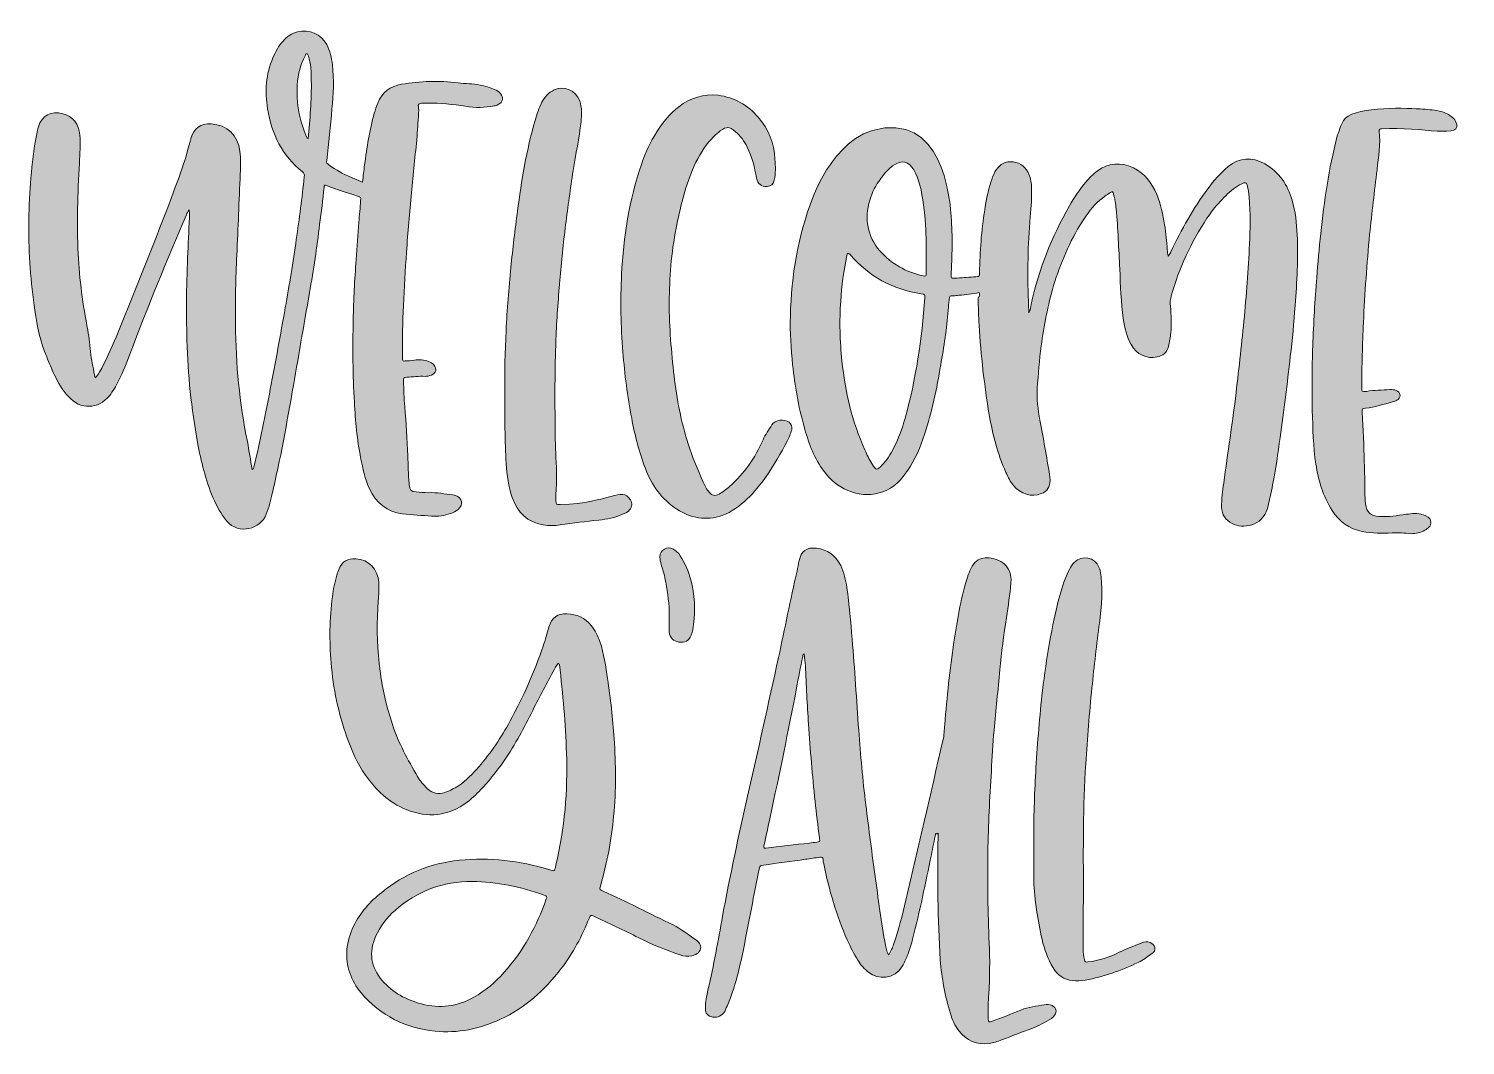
# Model space of a CAD drawing. Header units: inches. Extents: x 54 to 380, y 101 to 332.
import ezdxf

# ---------------------------------------------------------------- set-up
doc = ezdxf.new("R2010")
doc.units = ezdxf.units.IN
doc.header["$MEASUREMENT"] = 0
doc.layers.add('Calque 1', color=7, linetype='Continuous')

# ---------------------------------------------------------------- blocks, each defined once
blk = doc.blocks.new('block 3')
at = {"layer": 'Calque 1', "true_color": 0x4f4a41}
h = blk.add_hatch(color=59, dxfattribs=at)
h.dxf.hatch_style = 2
edge = h.paths.add_edge_path()
edge.add_spline(control_points=[(90.4, 290.5), (90, 290.1), (89.9, 289.7), (89.8, 289.4), (85.3, 279), (81, 268.5), (77, 257.9), (76.2, 255.8), (75.4, 253.7), (74.4, 251.7), (73.8, 250.5), (73.1, 249.3), (72.3, 248.3), (69.8, 245.2), (65.7, 245.1), (63, 248.1), (61.6, 249.6), (60.7, 251.3), (59.8, 253.1), (59.2, 254.4), (58.6, 255.7), (58.1, 257.1), (56.6, 260.5), (55.9, 264), (55.4, 267.7), (54.4, 274.1), (54, 280.5), (54, 286.9), (54.1, 293.4), (54.5, 299.8), (55.5, 306.2), (55.7, 307.2), (55.9, 308.3), (56.2, 309.3), (57, 311.9), (59, 313.1), (61.7, 312.3), (64, 311.7), (65.4, 310), (65.6, 307.5), (65.8, 305.4), (65.6, 303.2), (65.5, 301.1), (65.1, 294.2), (64.9, 287.4), (65.2, 280.5), (65.5, 274.7), (66.3, 268.9), (67.4, 263.2), (67.7, 261.4), (67.9, 259.5), (68.1, 257.6), (68.3, 255.9), (68.7, 254.2), (69.1, 252.4), (69.6, 252.7), (69.7, 253.2), (70, 253.6), (71.5, 256.2), (72.7, 258.9), (73.8, 261.6), (78.7, 273.6), (83.6, 285.7), (88.1, 297.9), (89.1, 300.6), (89.9, 303.3), (90.6, 306), (90.7, 306.2), (90.7, 306.4), (90.8, 306.7), (91.4, 309), (93, 310.1), (95.4, 310), (99, 309.8), (101.5, 307.4), (101.9, 303.8), (102.1, 302.1), (102.1, 300.4), (102, 298.7), (101.7, 292.5), (101.5, 286.4), (101.2, 280.2), (101, 275), (100.8, 269.8), (100.9, 264.5), (101, 255.5), (101.8, 246.7), (103.6, 237.9), (104, 235.8), (104.3, 233.7), (104.7, 231.6), (105.1, 231.7), (105, 232), (105.1, 232.2), (106.5, 238), (107.7, 243.9), (108.8, 249.8), (110, 256), (111.1, 262.1), (112.2, 268.3), (113.1, 273.4), (114, 278.6), (114.7, 283.8), (115.4, 288.5), (116, 293.2), (116.5, 298), (116.6, 298.5), (116.5, 298.8), (116.1, 299.1), (111.5, 302.8), (109.1, 307.7), (108.2, 313.4), (107.5, 317.4), (107.8, 321.3), (109.4, 325), (110, 326.4), (110.7, 327.7), (111.7, 328.8), (112.6, 329.8), (113.7, 330.6), (115, 330.9), (117.6, 331.6), (120.3, 330.4), (121.6, 328), (122.4, 326.6), (122.7, 325), (122.9, 323.4), (123.3, 320.1), (123.1, 316.7), (122.8, 313.4), (122.5, 309.5), (122, 305.6), (121.6, 301.7), (121.5, 301.2), (121.7, 301), (122.1, 300.7), (123.7, 299.5), (125.4, 298.6), (127.2, 297.8), (128, 297.5), (128.8, 297.2), (129.7, 296.8), (129.9, 298.2), (130, 299.4), (130.2, 300.7), (130.7, 304.6), (131.3, 308.6), (132.4, 312.4), (132.6, 313.2), (132.9, 314), (133.2, 314.7), (134.1, 317.2), (136.1, 318.6), (138.6, 319), (142.8, 319.7), (147.1, 319.9), (151.4, 319.3), (153.1, 319.1), (154.7, 319.2), (156.4, 318.8), (157.5, 318.6), (158.6, 318.2), (159.7, 317.8), (160.2, 317.6), (160.6, 317.3), (161, 316.9), (161.8, 316), (161.6, 314.9), (160.5, 314.4), (160.2, 314.2), (159.9, 314.1), (159.6, 314.1), (157.5, 313.7), (155.3, 313.6), (153.1, 314), (150.2, 314.4), (147.4, 314.8), (144.5, 314.7), (144.3, 314.7), (144.2, 314.7), (144, 314.7), (143.5, 314.6), (142.8, 314.8), (142.5, 314.5), (142.2, 314.2), (142.5, 313.6), (142.5, 313.1), (142.4, 311.1), (142.2, 309.2), (142.1, 307.2), (141.7, 302.9), (141.2, 298.6), (140.8, 294.4), (140.4, 289.9), (140, 285.4), (139.7, 280.9), (139.4, 276.9), (139.2, 272.8), (139, 268.8), (138.8, 265), (138.8, 261.1), (138.8, 257.3), (138.8, 257.1), (138.8, 256.8), (138.8, 256.6), (138.8, 256.3), (139, 256.1), (139.3, 256.2), (140, 256.2), (140.7, 256.3), (141.5, 256.4), (142.6, 256.5), (143.7, 256.5), (144.7, 256.1), (145.2, 255.9), (145.6, 255.7), (145.9, 255.3), (146.7, 254.4), (146.4, 253.4), (145.4, 253), (144.9, 252.8), (144.4, 252.7), (143.9, 252.7), (142.5, 252.8), (141.1, 252.6), (139.8, 252.5), (139, 252.4), (139, 252.4), (139, 251.7), (139.1, 249.7), (139.1, 247.8), (139.3, 245.8), (139.6, 242.1), (139.9, 238.4), (140, 234.7), (140.1, 232.6), (140.1, 230.5), (140.3, 228.4), (140.3, 228.3), (140.3, 228.2), (140.3, 228.1), (140.5, 226.8), (140.6, 226.6), (141.9, 226.5), (142.8, 226.4), (143.7, 226.3), (144.7, 226.3), (146.6, 226.4), (148.4, 226), (150.2, 225.8), (150.4, 225.8), (150.6, 225.7), (150.8, 225.7), (152.4, 225.1), (152.7, 223.6), (151.4, 222.5), (150.9, 222.1), (150.3, 221.8), (149.7, 221.6), (148.3, 221.1), (146.9, 220.9), (145.4, 221), (143.2, 221.2), (141, 221.2), (138.8, 221.5), (135.3, 222), (132.8, 223.9), (131.3, 227.2), (130.3, 229.4), (129.8, 231.8), (129.3, 234.2), (128.5, 238.4), (128.1, 242.6), (127.9, 246.8), (127.5, 253), (127.5, 259.3), (127.6, 265.5), (127.7, 270.1), (127.9, 274.6), (128.3, 279.2), (128.5, 282), (128.7, 284.9), (128.9, 287.7), (129, 289.3), (129.2, 291), (129.3, 292.6), (129.4, 293.4), (129.3, 293.4), (128.6, 293.6), (126.3, 294.4), (123.9, 295), (121.6, 296), (121.2, 296.2), (121, 296.1), (121, 295.6), (120.7, 292.8), (120.4, 290), (120, 287.2), (119.4, 282), (118.6, 276.9), (117.7, 271.7), (116.4, 264.2), (115.1, 256.7), (113.8, 249.2), (112.3, 240.7), (110.8, 232.3), (108.7, 223.9), (108.5, 223), (108.2, 222.2), (107.9, 221.4), (106.6, 218.1), (101.7, 216.6), (98.9, 219.9), (97.6, 221.5), (96.6, 223.3), (95.8, 225.2), (94.1, 229.2), (93.1, 233.4), (92.3, 237.7), (90.9, 245.4), (90.1, 253.1), (89.9, 260.9), (89.7, 267.5), (89.8, 274.2), (90.1, 280.8), (90.2, 283.8), (90.4, 286.8), (90.5, 289.9), (90.5, 289.8), (90.4, 290), (90.4, 290.5)], knot_values=[0, 0, 0, 0, 1, 1, 1, 2, 2, 2, 3, 3, 3, 4, 4, 4, 5, 5, 5, 6, 6, 6, 7, 7, 7, 8, 8, 8, 9, 9, 9, 10, 10, 10, 11, 11, 11, 12, 12, 12, 13, 13, 13, 14, 14, 14, 15, 15, 15, 16, 16, 16, 17, 17, 17, 18, 18, 18, 19, 19, 19, 20, 20, 20, 21, 21, 21, 22, 22, 22, 23, 23, 23, 24, 24, 24, 25, 25, 25, 26, 26, 26, 27, 27, 27, 28, 28, 28, 29, 29, 29, 30, 30, 30, 31, 31, 31, 32, 32, 32, 33, 33, 33, 34, 34, 34, 35, 35, 35, 36, 36, 36, 37, 37, 37, 38, 38, 38, 39, 39, 39, 40, 40, 40, 41, 41, 41, 42, 42, 42, 43, 43, 43, 44, 44, 44, 45, 45, 45, 46, 46, 46, 47, 47, 47, 48, 48, 48, 49, 49, 49, 50, 50, 50, 51, 51, 51, 52, 52, 52, 53, 53, 53, 54, 54, 54, 55, 55, 55, 56, 56, 56, 57, 57, 57, 58, 58, 58, 59, 59, 59, 60, 60, 60, 61, 61, 61, 62, 62, 62, 63, 63, 63, 64, 64, 64, 65, 65, 65, 66, 66, 66, 67, 67, 67, 68, 68, 68, 69, 69, 69, 70, 70, 70, 71, 71, 71, 72, 72, 72, 73, 73, 73, 74, 74, 74, 75, 75, 75, 76, 76, 76, 77, 77, 77, 78, 78, 78, 79, 79, 79, 80, 80, 80, 81, 81, 81, 82, 82, 82, 83, 83, 83, 84, 84, 84, 85, 85, 85, 86, 86, 86, 87, 87, 87, 88, 88, 88, 89, 89, 89, 90, 90, 90, 91, 91, 91, 92, 92, 92, 93, 93, 93, 94, 94, 94, 95, 95, 95, 96, 96, 96, 97, 97, 97, 98, 98, 98, 99, 99, 99, 100, 100, 100, 101, 101, 101, 102, 102, 102, 103, 103, 103, 104, 104, 104, 105, 105, 105, 106, 106, 106, 107, 107, 107, 108, 108, 108, 109, 109, 109, 110, 110, 110, 110], degree=3, periodic=1)
edge = h.paths.add_edge_path()
edge.add_spline(control_points=[(117.2, 326), (116.9, 326), (116.8, 325.7), (116.8, 325.6), (116.1, 324.4), (115.6, 323), (115.3, 321.6), (114.3, 316.5), (115.1, 311.6), (117.1, 306.9), (117.1, 306.8), (117.2, 306.7), (117.4, 306.7), (117.8, 311.1), (118.2, 315.4), (118.1, 319.8), (118.1, 321), (118.1, 322.2), (117.9, 323.4), (117.7, 324.4), (117.6, 325.2), (117.2, 326)], knot_values=[0, 0, 0, 0, 1, 1, 1, 2, 2, 2, 3, 3, 3, 4, 4, 4, 5, 5, 5, 6, 6, 6, 7, 7, 7, 7], degree=3, periodic=1)
h = blk.add_hatch(color=59, dxfattribs=at)
h.dxf.hatch_style = 2
edge = h.paths.add_edge_path()
edge.add_spline(control_points=[(162, 250.5), (162, 253.2), (162, 258.2), (162.3, 263.1), (162.5, 267.9), (162.9, 272.7), (163.4, 277.4), (163.8, 281.7), (164.3, 286), (164.9, 290.2), (165.8, 297.1), (166.9, 304), (168.9, 310.8), (169.3, 312.2), (169.7, 313.6), (170.4, 314.9), (171, 316.1), (171.9, 317.1), (173.2, 317.7), (175.5, 318.8), (178.1, 317.6), (179, 315.2), (179.5, 313.7), (179.5, 312.1), (179.3, 310.5), (178.9, 306.8), (178.1, 303.1), (177.5, 299.4), (176.9, 295.3), (176.3, 291.2), (175.8, 287.1), (175.3, 282.9), (174.8, 278.7), (174.5, 274.5), (174.1, 270), (173.8, 265.6), (173.6, 261.1), (173.3, 254.2), (173.4, 247.4), (173.4, 240.5), (173.4, 237.7), (173.6, 234.9), (173.7, 232.1), (173.8, 230.7), (173.7, 229.3), (173.7, 227.9), (173.6, 226.8), (173.6, 225.7), (173.6, 224.6), (173.6, 223.6), (173.7, 223.6), (174.6, 223.6), (186.1, 224), (188.4, 227.8), (190.5, 224.7), (191, 223.9), (190.9, 223.1), (190.3, 222.4), (189.9, 221.9), (189.3, 221.6), (188.7, 221.4), (187, 220.6), (185.2, 220.3), (183.3, 220.1), (180.4, 219.8), (177.5, 219.4), (174.6, 219), (173.3, 218.8), (172, 218.8), (170.7, 219), (167.1, 219.6), (164.9, 221.8), (163.7, 225.2), (162.8, 227.7), (162.5, 230.3), (162.3, 232.9), (162, 238), (162, 243.1), (162, 250.5)], knot_values=[0, 0, 0, 0, 1, 1, 1, 2, 2, 2, 3, 3, 3, 4, 4, 4, 5, 5, 5, 6, 6, 6, 7, 7, 7, 8, 8, 8, 9, 9, 9, 10, 10, 10, 11, 11, 11, 12, 12, 12, 13, 13, 13, 14, 14, 14, 15, 15, 15, 16, 16, 16, 17, 17, 17, 18, 18, 18, 19, 19, 19, 20, 20, 20, 21, 21, 21, 22, 22, 22, 23, 23, 23, 24, 24, 24, 25, 25, 25, 26, 26, 26, 26], degree=3, periodic=1)
h = blk.add_hatch(color=59, dxfattribs=at)
h.dxf.hatch_style = 2
edge = h.paths.add_edge_path()
edge.add_spline(control_points=[(199.3, 269.5), (199.3, 263.8), (199.8, 258.3), (200.4, 252.8), (201, 247.6), (202, 242.4), (203.6, 237.4), (204.5, 234.4), (205.8, 231.6), (207, 228.7), (207.4, 227.9), (207.8, 227), (208.4, 226.4), (209.1, 225.6), (209.6, 225.5), (210.6, 226), (211.5, 226.4), (212.3, 227.1), (213, 227.7), (216.3, 230.7), (218.8, 234.2), (220.6, 238.3), (221.1, 239.5), (221.9, 240.6), (222.6, 241.7), (223.3, 242.9), (225.4, 243.1), (226.5, 242.3), (227, 241.9), (227.2, 241.3), (227.1, 240.6), (226.8, 239.7), (226.5, 238.8), (226.1, 238), (224.6, 235.3), (223.1, 232.5), (221.3, 230), (220, 228.2), (218.6, 226.4), (217, 224.9), (215.3, 223.3), (213.5, 221.9), (211.3, 221.1), (207.6, 219.9), (204.2, 220.5), (201, 222.6), (197.6, 224.8), (195.3, 228), (193.9, 231.8), (192.5, 235.5), (191.5, 239.3), (190.8, 243.2), (189.8, 248.2), (189.2, 253.2), (188.8, 258.2), (188.3, 264.1), (188.2, 269.9), (188.5, 275.8), (188.9, 284.3), (190.2, 292.7), (193, 300.8), (193.9, 303.4), (195, 305.9), (196.5, 308.2), (197.9, 310.4), (199.4, 312.3), (201.5, 313.9), (204.1, 315.9), (207.1, 316.9), (210.4, 316.5), (214.1, 316), (217.1, 314.3), (219.5, 311.5), (221.9, 308.8), (223.1, 305.6), (223.3, 302), (223.4, 300.4), (223.5, 298.8), (223.1, 297.2), (222.9, 296.2), (222.4, 295.9), (221.5, 295.8), (220.2, 295.7), (219.4, 296.4), (219.1, 297.7), (218.7, 300.1), (218.1, 302.5), (217, 304.7), (216.3, 306.1), (215.5, 307.3), (214.3, 308.3), (212.9, 309.4), (212.4, 309.5), (210.9, 308.4), (209.9, 307.7), (209, 306.8), (208.3, 305.9), (206.7, 304), (205.6, 301.9), (204.6, 299.6), (202.8, 295.3), (201.7, 290.8), (200.9, 286.3), (199.7, 280.7), (199.4, 275), (199.3, 269.5)], knot_values=[0, 0, 0, 0, 1, 1, 1, 2, 2, 2, 3, 3, 3, 4, 4, 4, 5, 5, 5, 6, 6, 6, 7, 7, 7, 8, 8, 8, 9, 9, 9, 10, 10, 10, 11, 11, 11, 12, 12, 12, 13, 13, 13, 14, 14, 14, 15, 15, 15, 16, 16, 16, 17, 17, 17, 18, 18, 18, 19, 19, 19, 20, 20, 20, 21, 21, 21, 22, 22, 22, 23, 23, 23, 24, 24, 24, 25, 25, 25, 26, 26, 26, 27, 27, 27, 28, 28, 28, 29, 29, 29, 30, 30, 30, 31, 31, 31, 32, 32, 32, 33, 33, 33, 34, 34, 34, 35, 35, 35, 35], degree=3, periodic=1)
h = blk.add_hatch(color=59, dxfattribs=at)
h.dxf.hatch_style = 2
edge = h.paths.add_edge_path()
edge.add_spline(control_points=[(269.6, 271.7), (268.1, 271.4), (266.6, 271.2), (265, 271.1), (264.6, 271.1), (264.2, 271), (263.8, 271), (262.9, 271), (262.9, 271), (262.8, 270.1), (262.7, 269.3), (262.7, 268.5), (262.6, 267.7), (262.3, 263.5), (261.6, 259.4), (260.9, 255.3), (260, 249.9), (258.9, 244.7), (257.2, 239.5), (256.3, 236.6), (255.1, 233.9), (253.4, 231.4), (253.1, 230.9), (252.7, 230.4), (252.4, 230), (249, 225.5), (243.3, 224.9), (239, 227.2), (236.9, 228.3), (235.3, 229.8), (234, 231.7), (232, 234.6), (230.8, 238), (229.9, 241.3), (228.6, 245.9), (227.8, 250.6), (227.3, 255.3), (226.9, 259), (226.7, 262.7), (226.8, 266.4), (227, 275.6), (228.5, 284.6), (231.9, 293.3), (233.4, 297.2), (235.5, 300.8), (238.3, 303.8), (240.3, 306), (242.6, 307.7), (245.4, 308.5), (261.4, 313.1), (262.9, 292.9), (263.2, 289.8), (263.6, 285.3), (263.5, 280.8), (263.3, 276.3), (263.2, 274.9), (263, 274.9), (264.6, 275), (266, 275.1), (267.5, 275.2), (268.9, 275.3), (269.7, 275.4), (269.7, 275.4), (269.7, 276.2), (269.8, 281), (270.1, 285.8), (270.9, 290.5), (271.2, 292.6), (271.6, 294.8), (272.3, 296.8), (272.5, 297.6), (272.8, 298.3), (273.2, 299.1), (274, 300.5), (275, 301.4), (276.7, 301.4), (278.5, 301.4), (279.9, 300.6), (280.7, 299), (281.3, 298), (281.4, 296.9), (281.5, 295.8), (281.6, 293.5), (281.4, 291.2), (281.2, 288.9), (280.7, 282.5), (280.5, 276.2), (280.8, 269.8), (280.8, 269), (280.9, 268.1), (280.9, 267.1), (281.3, 267.8), (281.3, 268.4), (281.4, 269), (283.1, 276.9), (286.1, 284.4), (290.1, 291.4), (291.2, 293.3), (292.4, 295.1), (293.8, 296.8), (294.6, 297.7), (295.5, 298.6), (296.4, 299.3), (299, 301.2), (301.7, 301.4), (304.6, 300), (307.2, 298.8), (308.8, 296.6), (309.9, 294), (310.8, 291.8), (311.3, 289.4), (311.7, 287.1), (312, 285.2), (312.2, 283.3), (312.3, 281.4), (312.3, 281), (312.4, 280.6), (312.5, 280), (312.9, 280.4), (313, 280.7), (313.1, 281), (315.5, 286), (318.2, 290.8), (321.5, 295.3), (322.8, 297.1), (324.3, 298.8), (326.1, 300.3), (328.7, 302.4), (331.5, 302.6), (334.4, 300.9), (337.7, 299.1), (339.6, 296.2), (340.6, 292.7), (341.4, 290.1), (341.6, 287.5), (341.8, 284.8), (342, 279.5), (341.7, 274.2), (341.3, 268.8), (341, 264.9), (340.7, 261.1), (340.2, 257.2), (339.5, 251.1), (338.8, 244.9), (337.9, 238.8), (337.4, 235.2), (336.9, 231.6), (336.2, 228.1), (335.9, 226.3), (335.5, 224.5), (335, 222.7), (333.9, 218.7), (329.4, 218), (327, 219.3), (325.5, 220.1), (324.7, 221.3), (324.6, 223), (324.6, 224.8), (324.8, 226.7), (325.1, 228.5), (326, 235.3), (327.1, 242.1), (327.9, 249), (328.6, 254.8), (329.2, 260.5), (329.8, 266.3), (330.3, 272.2), (330.8, 278), (331, 283.9), (331.1, 287.5), (331.2, 291.1), (330.7, 294.7), (330.6, 295.2), (330.5, 295.7), (330.4, 296.2), (330.3, 296.6), (330.1, 296.7), (329.7, 296.6), (329, 296.3), (328.4, 296), (327.8, 295.6), (326.5, 294.7), (325.4, 293.6), (324.3, 292.4), (323.2, 291.2), (322.2, 289.9), (321.3, 288.6), (317.7, 283.1), (315, 277.3), (313.2, 271), (313, 270.2), (312.9, 269.4), (313, 268.6), (313.2, 266.6), (313.3, 264.6), (313.1, 262.6), (313, 261.6), (312.8, 260.5), (312.6, 259.5), (312.2, 258.1), (311.3, 257.4), (310, 257.1), (307.6, 256.6), (305.3, 257.7), (304.1, 259.9), (303.1, 261.7), (302.6, 263.7), (302.3, 265.8), (301.8, 269.5), (301.7, 273.3), (301.5, 277.1), (301.3, 281.6), (301.1, 286.2), (300.7, 290.7), (300.6, 291.8), (300.4, 293), (300.1, 294.1), (300, 294.7), (299.9, 294.7), (299.4, 294.4), (298.5, 293.9), (297.8, 293.3), (297, 292.7), (295.4, 291.3), (294.1, 289.6), (293, 287.8), (290.1, 283.3), (288.1, 278.4), (286.5, 273.3), (285.2, 268.8), (284.3, 264.2), (283.7, 259.6), (283.3, 256.4), (283, 253.2), (282.8, 250), (282.6, 247.6), (283, 245.2), (283.4, 242.8), (284.2, 238.6), (284.9, 234.5), (285.6, 230.3), (285.7, 229.9), (285.7, 229.5), (285.7, 229.1), (285.7, 227.6), (285.1, 226.6), (283.7, 226.1), (281.5, 225.2), (279, 226), (277.4, 227.9), (276.7, 228.8), (276.2, 229.8), (275.7, 230.9), (273.8, 235.1), (272.7, 239.5), (271.9, 244), (270.8, 250.7), (270, 257.5), (269.6, 264.3), (269.5, 266.4), (269.4, 268.4), (269.4, 270.5), (269.7, 271), (269.8, 271.3), (269.6, 271.7)], knot_values=[0, 0, 0, 0, 1, 1, 1, 2, 2, 2, 3, 3, 3, 4, 4, 4, 5, 5, 5, 6, 6, 6, 7, 7, 7, 8, 8, 8, 9, 9, 9, 10, 10, 10, 11, 11, 11, 12, 12, 12, 13, 13, 13, 14, 14, 14, 15, 15, 15, 16, 16, 16, 17, 17, 17, 18, 18, 18, 19, 19, 19, 20, 20, 20, 21, 21, 21, 22, 22, 22, 23, 23, 23, 24, 24, 24, 25, 25, 25, 26, 26, 26, 27, 27, 27, 28, 28, 28, 29, 29, 29, 30, 30, 30, 31, 31, 31, 32, 32, 32, 33, 33, 33, 34, 34, 34, 35, 35, 35, 36, 36, 36, 37, 37, 37, 38, 38, 38, 39, 39, 39, 40, 40, 40, 41, 41, 41, 42, 42, 42, 43, 43, 43, 44, 44, 44, 45, 45, 45, 46, 46, 46, 47, 47, 47, 48, 48, 48, 49, 49, 49, 50, 50, 50, 51, 51, 51, 52, 52, 52, 53, 53, 53, 54, 54, 54, 55, 55, 55, 56, 56, 56, 57, 57, 57, 58, 58, 58, 59, 59, 59, 60, 60, 60, 61, 61, 61, 62, 62, 62, 63, 63, 63, 64, 64, 64, 65, 65, 65, 66, 66, 66, 67, 67, 67, 68, 68, 68, 69, 69, 69, 70, 70, 70, 71, 71, 71, 72, 72, 72, 73, 73, 73, 74, 74, 74, 75, 75, 75, 76, 76, 76, 77, 77, 77, 78, 78, 78, 79, 79, 79, 80, 80, 80, 81, 81, 81, 82, 82, 82, 83, 83, 83, 84, 84, 84, 85, 85, 85, 86, 86, 86, 87, 87, 87, 88, 88, 88, 88], degree=3, periodic=1)
edge = h.paths.add_edge_path()
edge.add_spline(control_points=[(239.8, 280.7), (239.7, 280.5), (239.7, 280.3), (239.6, 280.1), (238.9, 276.7), (238.4, 273.2), (238.2, 269.8), (237.9, 265.3), (238, 260.7), (238.5, 256.2), (239.2, 249.2), (240.8, 242.4), (243.7, 236), (244.2, 234.9), (244.6, 233.9), (245.3, 232.9), (246.4, 231.2), (246.4, 231.4), (247.6, 232.6), (248.7, 233.7), (249.5, 235), (250.2, 236.4), (251.3, 238.6), (252.2, 240.8), (252.8, 243.2), (255.3, 252.1), (256.6, 261.2), (257.3, 270.5), (257.4, 271.3), (257.3, 271.3), (256.5, 271.4), (250, 272.5), (244.6, 275.3), (240.3, 280.4), (240.1, 280.5), (240, 280.6), (239.8, 280.7)], knot_values=[0, 0, 0, 0, 1, 1, 1, 2, 2, 2, 3, 3, 3, 4, 4, 4, 5, 5, 5, 6, 6, 6, 7, 7, 7, 8, 8, 8, 9, 9, 9, 10, 10, 10, 11, 11, 11, 12, 12, 12, 12], degree=3, periodic=1)
edge = h.paths.add_edge_path()
edge.add_spline(control_points=[(257.6, 280.8), (257.7, 282.3), (257.8, 311.6), (247.3, 297.6), (246.2, 296.1), (245.3, 294.5), (244.8, 292.7), (243.6, 288.5), (244.2, 284.5), (247.1, 281.2), (249.7, 278.2), (253, 276.4), (256.9, 275.5), (257.6, 275.4), (257.6, 275.4), (257.6, 276.1), (257.6, 277.7), (257.6, 279.3), (257.6, 280.8)], knot_values=[0, 0, 0, 0, 1, 1, 1, 2, 2, 2, 3, 3, 3, 4, 4, 4, 5, 5, 5, 6, 6, 6, 6], degree=3, periodic=1)
h = blk.add_hatch(color=59, dxfattribs=at)
h.dxf.hatch_style = 2
edge = h.paths.add_edge_path()
edge.add_spline(control_points=[(363.3, 217.2), (361, 217), (358.8, 217.1), (356.5, 217.5), (353.6, 218.1), (351.3, 219.7), (349.7, 222.3), (347.6, 225.5), (346.6, 229.1), (346, 232.8), (345.4, 236.8), (345.3, 240.9), (345.2, 245), (345.1, 249.9), (345.1, 254.7), (345.3, 259.6), (345.5, 264.8), (345.8, 270), (346.2, 275.1), (346.5, 278.4), (346.7, 281.8), (347.1, 285.1), (347.9, 292.5), (348.9, 299.8), (350.8, 307), (351.2, 308.3), (351.6, 309.6), (352.3, 310.8), (354, 313.8), (365.3, 313.7), (369.7, 313.4), (371.1, 313.3), (372.6, 313.2), (374, 312.9), (375, 312.7), (375.9, 312.3), (376.7, 311.7), (377.1, 311.4), (377.5, 311.1), (377.7, 310.6), (379.9, 306.3), (369.9, 309.5), (361, 308.9), (360.6, 308.9), (360.3, 308.8), (360.4, 308.3), (360.7, 305.4), (360.2, 302.5), (359.9, 299.6), (359.3, 294.7), (358.7, 289.8), (358.2, 284.9), (357.6, 278.3), (357.1, 271.6), (356.8, 264.9), (356.6, 260), (356.4, 255.1), (356.4, 250.2), (356.4, 249.2), (356.4, 249.2), (357.5, 249.3), (359.3, 249.6), (361, 249.6), (362.8, 249.7), (363.3, 249.7), (363.8, 249.7), (364.2, 249.5), (364.7, 249.3), (365, 249), (365.1, 248.4), (365.1, 247.9), (364.8, 247.5), (364.4, 247.3), (364.1, 247.1), (363.8, 247), (363.4, 246.9), (361.4, 246.4), (359.4, 245.7), (357.3, 245.5), (356.5, 245.4), (356.5, 245.4), (356.5, 244.5), (356.7, 240.8), (356.9, 237), (357, 233.3), (357.1, 231), (357.1, 228.7), (357.1, 226.4), (357.1, 225.5), (357.2, 224.7), (357.3, 223.8), (357.5, 221.8), (358.4, 221), (360.4, 220.9), (362.4, 220.8), (364.5, 221.1), (366.5, 221.4), (367.8, 221.6), (369.1, 221.7), (370.4, 221.3), (371.2, 221), (372, 220.6), (372.1, 219.7), (372.2, 218.7), (371.5, 218.3), (370.7, 217.8), (369.7, 217.2), (368.7, 217), (367.6, 217), (366.1, 217.2), (364.7, 217.2), (363.3, 217.2)], knot_values=[0, 0, 0, 0, 1, 1, 1, 2, 2, 2, 3, 3, 3, 4, 4, 4, 5, 5, 5, 6, 6, 6, 7, 7, 7, 8, 8, 8, 9, 9, 9, 10, 10, 10, 11, 11, 11, 12, 12, 12, 13, 13, 13, 14, 14, 14, 15, 15, 15, 16, 16, 16, 17, 17, 17, 18, 18, 18, 19, 19, 19, 20, 20, 20, 21, 21, 21, 22, 22, 22, 23, 23, 23, 24, 24, 24, 25, 25, 25, 26, 26, 26, 27, 27, 27, 28, 28, 28, 29, 29, 29, 30, 30, 30, 31, 31, 31, 32, 32, 32, 33, 33, 33, 34, 34, 34, 35, 35, 35, 36, 36, 36, 37, 37, 37, 37], degree=3, periodic=1)
at = {"layer": 'Calque 1', "lineweight": 0}
for points, knots in [([(90.4, 290.5), (90, 290.1), (89.9, 289.7), (89.8, 289.4), (85.3, 279), (81, 268.5), (77, 257.9), (76.2, 255.8), (75.4, 253.7), (74.4, 251.7), (73.8, 250.5), (73.1, 249.3), (72.3, 248.3), (69.8, 245.2), (65.7, 245.1), (63, 248.1), (61.6, 249.6), (60.7, 251.3), (59.8, 253.1), (59.2, 254.4), (58.6, 255.7), (58.1, 257.1), (56.6, 260.5), (55.9, 264), (55.4, 267.7), (54.4, 274.1), (54, 280.5), (54, 286.9), (54.1, 293.4), (54.5, 299.8), (55.5, 306.2), (55.7, 307.2), (55.9, 308.3), (56.2, 309.3), (57, 311.9), (59, 313.1), (61.7, 312.3), (64, 311.7), (65.4, 310), (65.6, 307.5), (65.8, 305.4), (65.6, 303.2), (65.5, 301.1), (65.1, 294.2), (64.9, 287.4), (65.2, 280.5), (65.5, 274.7), (66.3, 268.9), (67.4, 263.2), (67.7, 261.4), (67.9, 259.5), (68.1, 257.6), (68.3, 255.9), (68.7, 254.2), (69.1, 252.4), (69.6, 252.7), (69.7, 253.2), (70, 253.6), (71.5, 256.2), (72.7, 258.9), (73.8, 261.6), (78.7, 273.6), (83.6, 285.7), (88.1, 297.9), (89.1, 300.6), (89.9, 303.3), (90.6, 306), (90.7, 306.2), (90.7, 306.4), (90.8, 306.7), (91.4, 309), (93, 310.1), (95.4, 310), (99, 309.8), (101.5, 307.4), (101.9, 303.8), (102.1, 302.1), (102.1, 300.4), (102, 298.7), (101.7, 292.5), (101.5, 286.4), (101.2, 280.2), (101, 275), (100.8, 269.8), (100.9, 264.5), (101, 255.5), (101.8, 246.7), (103.6, 237.9), (104, 235.8), (104.3, 233.7), (104.7, 231.6), (105.1, 231.7), (105, 232), (105.1, 232.2), (106.5, 238), (107.7, 243.9), (108.8, 249.8), (110, 256), (111.1, 262.1), (112.2, 268.3), (113.1, 273.4), (114, 278.6), (114.7, 283.8), (115.4, 288.5), (116, 293.2), (116.5, 298), (116.6, 298.5), (116.5, 298.8), (116.1, 299.1), (111.5, 302.8), (109.1, 307.7), (108.2, 313.4), (107.5, 317.4), (107.8, 321.3), (109.4, 325), (110, 326.4), (110.7, 327.7), (111.7, 328.8), (112.6, 329.8), (113.7, 330.6), (115, 330.9), (117.6, 331.6), (120.3, 330.4), (121.6, 328), (122.4, 326.6), (122.7, 325), (122.9, 323.4), (123.3, 320.1), (123.1, 316.7), (122.8, 313.4), (122.5, 309.5), (122, 305.6), (121.6, 301.7), (121.5, 301.2), (121.7, 301), (122.1, 300.7), (123.7, 299.5), (125.4, 298.6), (127.2, 297.8), (128, 297.5), (128.8, 297.2), (129.7, 296.8), (129.9, 298.2), (130, 299.4), (130.2, 300.7), (130.7, 304.6), (131.3, 308.6), (132.4, 312.4), (132.6, 313.2), (132.9, 314), (133.2, 314.7), (134.1, 317.2), (136.1, 318.6), (138.6, 319), (142.8, 319.7), (147.1, 319.9), (151.4, 319.3), (153.1, 319.1), (154.7, 319.2), (156.4, 318.8), (157.5, 318.6), (158.6, 318.2), (159.7, 317.8), (160.2, 317.6), (160.6, 317.3), (161, 316.9), (161.8, 316), (161.6, 314.9), (160.5, 314.4), (160.2, 314.2), (159.9, 314.1), (159.6, 314.1), (157.5, 313.7), (155.3, 313.6), (153.1, 314), (150.2, 314.4), (147.4, 314.8), (144.5, 314.7), (144.3, 314.7), (144.2, 314.7), (144, 314.7), (143.5, 314.6), (142.8, 314.8), (142.5, 314.5), (142.2, 314.2), (142.5, 313.6), (142.5, 313.1), (142.4, 311.1), (142.2, 309.2), (142.1, 307.2), (141.7, 302.9), (141.2, 298.6), (140.8, 294.4), (140.4, 289.9), (140, 285.4), (139.7, 280.9), (139.4, 276.9), (139.2, 272.8), (139, 268.8), (138.8, 265), (138.8, 261.1), (138.8, 257.3), (138.8, 257.1), (138.8, 256.8), (138.8, 256.6), (138.8, 256.3), (139, 256.1), (139.3, 256.2), (140, 256.2), (140.7, 256.3), (141.5, 256.4), (142.6, 256.5), (143.7, 256.5), (144.7, 256.1), (145.2, 255.9), (145.6, 255.7), (145.9, 255.3), (146.7, 254.4), (146.4, 253.4), (145.4, 253), (144.9, 252.8), (144.4, 252.7), (143.9, 252.7), (142.5, 252.8), (141.1, 252.6), (139.8, 252.5), (139, 252.4), (139, 252.4), (139, 251.7), (139.1, 249.7), (139.1, 247.8), (139.3, 245.8), (139.6, 242.1), (139.9, 238.4), (140, 234.7), (140.1, 232.6), (140.1, 230.5), (140.3, 228.4), (140.3, 228.3), (140.3, 228.2), (140.3, 228.1), (140.5, 226.8), (140.6, 226.6), (141.9, 226.5), (142.8, 226.4), (143.7, 226.3), (144.7, 226.3), (146.6, 226.4), (148.4, 226), (150.2, 225.8), (150.4, 225.8), (150.6, 225.7), (150.8, 225.7), (152.4, 225.1), (152.7, 223.6), (151.4, 222.5), (150.9, 222.1), (150.3, 221.8), (149.7, 221.6), (148.3, 221.1), (146.9, 220.9), (145.4, 221), (143.2, 221.2), (141, 221.2), (138.8, 221.5), (135.3, 222), (132.8, 223.9), (131.3, 227.2), (130.3, 229.4), (129.8, 231.8), (129.3, 234.2), (128.5, 238.4), (128.1, 242.6), (127.9, 246.8), (127.5, 253), (127.5, 259.3), (127.6, 265.5), (127.7, 270.1), (127.9, 274.6), (128.3, 279.2), (128.5, 282), (128.7, 284.9), (128.9, 287.7), (129, 289.3), (129.2, 291), (129.3, 292.6), (129.4, 293.4), (129.3, 293.4), (128.6, 293.6), (126.3, 294.4), (123.9, 295), (121.6, 296), (121.2, 296.2), (121, 296.1), (121, 295.6), (120.7, 292.8), (120.4, 290), (120, 287.2), (119.4, 282), (118.6, 276.9), (117.7, 271.7), (116.4, 264.2), (115.1, 256.7), (113.8, 249.2), (112.3, 240.7), (110.8, 232.3), (108.7, 223.9), (108.5, 223), (108.2, 222.2), (107.9, 221.4), (106.6, 218.1), (101.7, 216.6), (98.9, 219.9), (97.6, 221.5), (96.6, 223.3), (95.8, 225.2), (94.1, 229.2), (93.1, 233.4), (92.3, 237.7), (90.9, 245.4), (90.1, 253.1), (89.9, 260.9), (89.7, 267.5), (89.8, 274.2), (90.1, 280.8), (90.2, 283.8), (90.4, 286.8), (90.5, 289.9), (90.5, 289.8), (90.4, 290), (90.4, 290.5)], [0, 0, 0, 0, 1, 1, 1, 2, 2, 2, 3, 3, 3, 4, 4, 4, 5, 5, 5, 6, 6, 6, 7, 7, 7, 8, 8, 8, 9, 9, 9, 10, 10, 10, 11, 11, 11, 12, 12, 12, 13, 13, 13, 14, 14, 14, 15, 15, 15, 16, 16, 16, 17, 17, 17, 18, 18, 18, 19, 19, 19, 20, 20, 20, 21, 21, 21, 22, 22, 22, 23, 23, 23, 24, 24, 24, 25, 25, 25, 26, 26, 26, 27, 27, 27, 28, 28, 28, 29, 29, 29, 30, 30, 30, 31, 31, 31, 32, 32, 32, 33, 33, 33, 34, 34, 34, 35, 35, 35, 36, 36, 36, 37, 37, 37, 38, 38, 38, 39, 39, 39, 40, 40, 40, 41, 41, 41, 42, 42, 42, 43, 43, 43, 44, 44, 44, 45, 45, 45, 46, 46, 46, 47, 47, 47, 48, 48, 48, 49, 49, 49, 50, 50, 50, 51, 51, 51, 52, 52, 52, 53, 53, 53, 54, 54, 54, 55, 55, 55, 56, 56, 56, 57, 57, 57, 58, 58, 58, 59, 59, 59, 60, 60, 60, 61, 61, 61, 62, 62, 62, 63, 63, 63, 64, 64, 64, 65, 65, 65, 66, 66, 66, 67, 67, 67, 68, 68, 68, 69, 69, 69, 70, 70, 70, 71, 71, 71, 72, 72, 72, 73, 73, 73, 74, 74, 74, 75, 75, 75, 76, 76, 76, 77, 77, 77, 78, 78, 78, 79, 79, 79, 80, 80, 80, 81, 81, 81, 82, 82, 82, 83, 83, 83, 84, 84, 84, 85, 85, 85, 86, 86, 86, 87, 87, 87, 88, 88, 88, 89, 89, 89, 90, 90, 90, 91, 91, 91, 92, 92, 92, 93, 93, 93, 94, 94, 94, 95, 95, 95, 96, 96, 96, 97, 97, 97, 98, 98, 98, 99, 99, 99, 100, 100, 100, 101, 101, 101, 102, 102, 102, 103, 103, 103, 104, 104, 104, 105, 105, 105, 106, 106, 106, 107, 107, 107, 108, 108, 108, 109, 109, 109, 110, 110, 110, 110]), ([(117.2, 326), (116.9, 326), (116.8, 325.7), (116.8, 325.6), (116.1, 324.4), (115.6, 323), (115.3, 321.6), (114.3, 316.5), (115.1, 311.6), (117.1, 306.9), (117.1, 306.8), (117.2, 306.7), (117.4, 306.7), (117.8, 311.1), (118.2, 315.4), (118.1, 319.8), (118.1, 321), (118.1, 322.2), (117.9, 323.4), (117.7, 324.4), (117.6, 325.2), (117.2, 326)], [0, 0, 0, 0, 1, 1, 1, 2, 2, 2, 3, 3, 3, 4, 4, 4, 5, 5, 5, 6, 6, 6, 7, 7, 7, 7]), ([(162, 250.5), (162, 253.2), (162, 258.2), (162.3, 263.1), (162.5, 267.9), (162.9, 272.7), (163.4, 277.4), (163.8, 281.7), (164.3, 286), (164.9, 290.2), (165.8, 297.1), (166.9, 304), (168.9, 310.8), (169.3, 312.2), (169.7, 313.6), (170.4, 314.9), (171, 316.1), (171.9, 317.1), (173.2, 317.7), (175.5, 318.8), (178.1, 317.6), (179, 315.2), (179.5, 313.7), (179.5, 312.1), (179.3, 310.5), (178.9, 306.8), (178.1, 303.1), (177.5, 299.4), (176.9, 295.3), (176.3, 291.2), (175.8, 287.1), (175.3, 282.9), (174.8, 278.7), (174.5, 274.5), (174.1, 270), (173.8, 265.6), (173.6, 261.1), (173.3, 254.2), (173.4, 247.4), (173.4, 240.5), (173.4, 237.7), (173.6, 234.9), (173.7, 232.1), (173.8, 230.7), (173.7, 229.3), (173.7, 227.9), (173.6, 226.8), (173.6, 225.7), (173.6, 224.6), (173.6, 223.6), (173.7, 223.6), (174.6, 223.6), (186.1, 224), (188.4, 227.8), (190.5, 224.7), (191, 223.9), (190.9, 223.1), (190.3, 222.4), (189.9, 221.9), (189.3, 221.6), (188.7, 221.4), (187, 220.6), (185.2, 220.3), (183.3, 220.1), (180.4, 219.8), (177.5, 219.4), (174.6, 219), (173.3, 218.8), (172, 218.8), (170.7, 219), (167.1, 219.6), (164.9, 221.8), (163.7, 225.2), (162.8, 227.7), (162.5, 230.3), (162.3, 232.9), (162, 238), (162, 243.1), (162, 250.5)], [0, 0, 0, 0, 1, 1, 1, 2, 2, 2, 3, 3, 3, 4, 4, 4, 5, 5, 5, 6, 6, 6, 7, 7, 7, 8, 8, 8, 9, 9, 9, 10, 10, 10, 11, 11, 11, 12, 12, 12, 13, 13, 13, 14, 14, 14, 15, 15, 15, 16, 16, 16, 17, 17, 17, 18, 18, 18, 19, 19, 19, 20, 20, 20, 21, 21, 21, 22, 22, 22, 23, 23, 23, 24, 24, 24, 25, 25, 25, 26, 26, 26, 26]), ([(199.3, 269.5), (199.3, 263.8), (199.8, 258.3), (200.4, 252.8), (201, 247.6), (202, 242.4), (203.6, 237.4), (204.5, 234.4), (205.8, 231.6), (207, 228.7), (207.4, 227.9), (207.8, 227), (208.4, 226.4), (209.1, 225.6), (209.6, 225.5), (210.6, 226), (211.5, 226.4), (212.3, 227.1), (213, 227.7), (216.3, 230.7), (218.8, 234.2), (220.6, 238.3), (221.1, 239.5), (221.9, 240.6), (222.6, 241.7), (223.3, 242.9), (225.4, 243.1), (226.5, 242.3), (227, 241.9), (227.2, 241.3), (227.1, 240.6), (226.8, 239.7), (226.5, 238.8), (226.1, 238), (224.6, 235.3), (223.1, 232.5), (221.3, 230), (220, 228.2), (218.6, 226.4), (217, 224.9), (215.3, 223.3), (213.5, 221.9), (211.3, 221.1), (207.6, 219.9), (204.2, 220.5), (201, 222.6), (197.6, 224.8), (195.3, 228), (193.9, 231.8), (192.5, 235.5), (191.5, 239.3), (190.8, 243.2), (189.8, 248.2), (189.2, 253.2), (188.8, 258.2), (188.3, 264.1), (188.2, 269.9), (188.5, 275.8), (188.9, 284.3), (190.2, 292.7), (193, 300.8), (193.9, 303.4), (195, 305.9), (196.5, 308.2), (197.9, 310.4), (199.4, 312.3), (201.5, 313.9), (204.1, 315.9), (207.1, 316.9), (210.4, 316.5), (214.1, 316), (217.1, 314.3), (219.5, 311.5), (221.9, 308.8), (223.1, 305.6), (223.3, 302), (223.4, 300.4), (223.5, 298.8), (223.1, 297.2), (222.9, 296.2), (222.4, 295.9), (221.5, 295.8), (220.2, 295.7), (219.4, 296.4), (219.1, 297.7), (218.7, 300.1), (218.1, 302.5), (217, 304.7), (216.3, 306.1), (215.5, 307.3), (214.3, 308.3), (212.9, 309.4), (212.4, 309.5), (210.9, 308.4), (209.9, 307.7), (209, 306.8), (208.3, 305.9), (206.7, 304), (205.6, 301.9), (204.6, 299.6), (202.8, 295.3), (201.7, 290.8), (200.9, 286.3), (199.7, 280.7), (199.4, 275), (199.3, 269.5)], [0, 0, 0, 0, 1, 1, 1, 2, 2, 2, 3, 3, 3, 4, 4, 4, 5, 5, 5, 6, 6, 6, 7, 7, 7, 8, 8, 8, 9, 9, 9, 10, 10, 10, 11, 11, 11, 12, 12, 12, 13, 13, 13, 14, 14, 14, 15, 15, 15, 16, 16, 16, 17, 17, 17, 18, 18, 18, 19, 19, 19, 20, 20, 20, 21, 21, 21, 22, 22, 22, 23, 23, 23, 24, 24, 24, 25, 25, 25, 26, 26, 26, 27, 27, 27, 28, 28, 28, 29, 29, 29, 30, 30, 30, 31, 31, 31, 32, 32, 32, 33, 33, 33, 34, 34, 34, 35, 35, 35, 35]), ([(269.6, 271.7), (268.1, 271.4), (266.6, 271.2), (265, 271.1), (264.6, 271.1), (264.2, 271), (263.8, 271), (262.9, 271), (262.9, 271), (262.8, 270.1), (262.7, 269.3), (262.7, 268.5), (262.6, 267.7), (262.3, 263.5), (261.6, 259.4), (260.9, 255.3), (260, 249.9), (258.9, 244.7), (257.2, 239.5), (256.3, 236.6), (255.1, 233.9), (253.4, 231.4), (253.1, 230.9), (252.7, 230.4), (252.4, 230), (249, 225.5), (243.3, 224.9), (239, 227.2), (236.9, 228.3), (235.3, 229.8), (234, 231.7), (232, 234.6), (230.8, 238), (229.9, 241.3), (228.6, 245.9), (227.8, 250.6), (227.3, 255.3), (226.9, 259), (226.7, 262.7), (226.8, 266.4), (227, 275.6), (228.5, 284.6), (231.9, 293.3), (233.4, 297.2), (235.5, 300.8), (238.3, 303.8), (240.3, 306), (242.6, 307.7), (245.4, 308.5), (261.4, 313.1), (262.9, 292.9), (263.2, 289.8), (263.6, 285.3), (263.5, 280.8), (263.3, 276.3), (263.2, 274.9), (263, 274.9), (264.6, 275), (266, 275.1), (267.5, 275.2), (268.9, 275.3), (269.7, 275.4), (269.7, 275.4), (269.7, 276.2), (269.8, 281), (270.1, 285.8), (270.9, 290.5), (271.2, 292.6), (271.6, 294.8), (272.3, 296.8), (272.5, 297.6), (272.8, 298.3), (273.2, 299.1), (274, 300.5), (275, 301.4), (276.7, 301.4), (278.5, 301.4), (279.9, 300.6), (280.7, 299), (281.3, 298), (281.4, 296.9), (281.5, 295.8), (281.6, 293.5), (281.4, 291.2), (281.2, 288.9), (280.7, 282.5), (280.5, 276.2), (280.8, 269.8), (280.8, 269), (280.9, 268.1), (280.9, 267.1), (281.3, 267.8), (281.3, 268.4), (281.4, 269), (283.1, 276.9), (286.1, 284.4), (290.1, 291.4), (291.2, 293.3), (292.4, 295.1), (293.8, 296.8), (294.6, 297.7), (295.5, 298.6), (296.4, 299.3), (299, 301.2), (301.7, 301.4), (304.6, 300), (307.2, 298.8), (308.8, 296.6), (309.9, 294), (310.8, 291.8), (311.3, 289.4), (311.7, 287.1), (312, 285.2), (312.2, 283.3), (312.3, 281.4), (312.3, 281), (312.4, 280.6), (312.5, 280), (312.9, 280.4), (313, 280.7), (313.1, 281), (315.5, 286), (318.2, 290.8), (321.5, 295.3), (322.8, 297.1), (324.3, 298.8), (326.1, 300.3), (328.7, 302.4), (331.5, 302.6), (334.4, 300.9), (337.7, 299.1), (339.6, 296.2), (340.6, 292.7), (341.4, 290.1), (341.6, 287.5), (341.8, 284.8), (342, 279.5), (341.7, 274.2), (341.3, 268.8), (341, 264.9), (340.7, 261.1), (340.2, 257.2), (339.5, 251.1), (338.8, 244.9), (337.9, 238.8), (337.4, 235.2), (336.9, 231.6), (336.2, 228.1), (335.9, 226.3), (335.5, 224.5), (335, 222.7), (333.9, 218.7), (329.4, 218), (327, 219.3), (325.5, 220.1), (324.7, 221.3), (324.6, 223), (324.6, 224.8), (324.8, 226.7), (325.1, 228.5), (326, 235.3), (327.1, 242.1), (327.9, 249), (328.6, 254.8), (329.2, 260.5), (329.8, 266.3), (330.3, 272.2), (330.8, 278), (331, 283.9), (331.1, 287.5), (331.2, 291.1), (330.7, 294.7), (330.6, 295.2), (330.5, 295.7), (330.4, 296.2), (330.3, 296.6), (330.1, 296.7), (329.7, 296.6), (329, 296.3), (328.4, 296), (327.8, 295.6), (326.5, 294.7), (325.4, 293.6), (324.3, 292.4), (323.2, 291.2), (322.2, 289.9), (321.3, 288.6), (317.7, 283.1), (315, 277.3), (313.2, 271), (313, 270.2), (312.9, 269.4), (313, 268.6), (313.2, 266.6), (313.3, 264.6), (313.1, 262.6), (313, 261.6), (312.8, 260.5), (312.6, 259.5), (312.2, 258.1), (311.3, 257.4), (310, 257.1), (307.6, 256.6), (305.3, 257.7), (304.1, 259.9), (303.1, 261.7), (302.6, 263.7), (302.3, 265.8), (301.8, 269.5), (301.7, 273.3), (301.5, 277.1), (301.3, 281.6), (301.1, 286.2), (300.7, 290.7), (300.6, 291.8), (300.4, 293), (300.1, 294.1), (300, 294.7), (299.9, 294.7), (299.4, 294.4), (298.5, 293.9), (297.8, 293.3), (297, 292.7), (295.4, 291.3), (294.1, 289.6), (293, 287.8), (290.1, 283.3), (288.1, 278.4), (286.5, 273.3), (285.2, 268.8), (284.3, 264.2), (283.7, 259.6), (283.3, 256.4), (283, 253.2), (282.8, 250), (282.6, 247.6), (283, 245.2), (283.4, 242.8), (284.2, 238.6), (284.9, 234.5), (285.6, 230.3), (285.7, 229.9), (285.7, 229.5), (285.7, 229.1), (285.7, 227.6), (285.1, 226.6), (283.7, 226.1), (281.5, 225.2), (279, 226), (277.4, 227.9), (276.7, 228.8), (276.2, 229.8), (275.7, 230.9), (273.8, 235.1), (272.7, 239.5), (271.9, 244), (270.8, 250.7), (270, 257.5), (269.6, 264.3), (269.5, 266.4), (269.4, 268.4), (269.4, 270.5), (269.7, 271), (269.8, 271.3), (269.6, 271.7)], [0, 0, 0, 0, 1, 1, 1, 2, 2, 2, 3, 3, 3, 4, 4, 4, 5, 5, 5, 6, 6, 6, 7, 7, 7, 8, 8, 8, 9, 9, 9, 10, 10, 10, 11, 11, 11, 12, 12, 12, 13, 13, 13, 14, 14, 14, 15, 15, 15, 16, 16, 16, 17, 17, 17, 18, 18, 18, 19, 19, 19, 20, 20, 20, 21, 21, 21, 22, 22, 22, 23, 23, 23, 24, 24, 24, 25, 25, 25, 26, 26, 26, 27, 27, 27, 28, 28, 28, 29, 29, 29, 30, 30, 30, 31, 31, 31, 32, 32, 32, 33, 33, 33, 34, 34, 34, 35, 35, 35, 36, 36, 36, 37, 37, 37, 38, 38, 38, 39, 39, 39, 40, 40, 40, 41, 41, 41, 42, 42, 42, 43, 43, 43, 44, 44, 44, 45, 45, 45, 46, 46, 46, 47, 47, 47, 48, 48, 48, 49, 49, 49, 50, 50, 50, 51, 51, 51, 52, 52, 52, 53, 53, 53, 54, 54, 54, 55, 55, 55, 56, 56, 56, 57, 57, 57, 58, 58, 58, 59, 59, 59, 60, 60, 60, 61, 61, 61, 62, 62, 62, 63, 63, 63, 64, 64, 64, 65, 65, 65, 66, 66, 66, 67, 67, 67, 68, 68, 68, 69, 69, 69, 70, 70, 70, 71, 71, 71, 72, 72, 72, 73, 73, 73, 74, 74, 74, 75, 75, 75, 76, 76, 76, 77, 77, 77, 78, 78, 78, 79, 79, 79, 80, 80, 80, 81, 81, 81, 82, 82, 82, 83, 83, 83, 84, 84, 84, 85, 85, 85, 86, 86, 86, 87, 87, 87, 88, 88, 88, 88]), ([(363.3, 217.2), (361, 217), (358.8, 217.1), (356.5, 217.5), (353.6, 218.1), (351.3, 219.7), (349.7, 222.3), (347.6, 225.5), (346.6, 229.1), (346, 232.8), (345.4, 236.8), (345.3, 240.9), (345.2, 245), (345.1, 249.9), (345.1, 254.7), (345.3, 259.6), (345.5, 264.8), (345.8, 270), (346.2, 275.1), (346.5, 278.4), (346.7, 281.8), (347.1, 285.1), (347.9, 292.5), (348.9, 299.8), (350.8, 307), (351.2, 308.3), (351.6, 309.6), (352.3, 310.8), (354, 313.8), (365.3, 313.7), (369.7, 313.4), (371.1, 313.3), (372.6, 313.2), (374, 312.9), (375, 312.7), (375.9, 312.3), (376.7, 311.7), (377.1, 311.4), (377.5, 311.1), (377.7, 310.6), (379.9, 306.3), (369.9, 309.5), (361, 308.9), (360.6, 308.9), (360.3, 308.8), (360.4, 308.3), (360.7, 305.4), (360.2, 302.5), (359.9, 299.6), (359.3, 294.7), (358.7, 289.8), (358.2, 284.9), (357.6, 278.3), (357.1, 271.6), (356.8, 264.9), (356.6, 260), (356.4, 255.1), (356.4, 250.2), (356.4, 249.2), (356.4, 249.2), (357.5, 249.3), (359.3, 249.6), (361, 249.6), (362.8, 249.7), (363.3, 249.7), (363.8, 249.7), (364.2, 249.5), (364.7, 249.3), (365, 249), (365.1, 248.4), (365.1, 247.9), (364.8, 247.5), (364.4, 247.3), (364.1, 247.1), (363.8, 247), (363.4, 246.9), (361.4, 246.4), (359.4, 245.7), (357.3, 245.5), (356.5, 245.4), (356.5, 245.4), (356.5, 244.5), (356.7, 240.8), (356.9, 237), (357, 233.3), (357.1, 231), (357.1, 228.7), (357.1, 226.4), (357.1, 225.5), (357.2, 224.7), (357.3, 223.8), (357.5, 221.8), (358.4, 221), (360.4, 220.9), (362.4, 220.8), (364.5, 221.1), (366.5, 221.4), (367.8, 221.6), (369.1, 221.7), (370.4, 221.3), (371.2, 221), (372, 220.6), (372.1, 219.7), (372.2, 218.7), (371.5, 218.3), (370.7, 217.8), (369.7, 217.2), (368.7, 217), (367.6, 217), (366.1, 217.2), (364.7, 217.2), (363.3, 217.2)], [0, 0, 0, 0, 1, 1, 1, 2, 2, 2, 3, 3, 3, 4, 4, 4, 5, 5, 5, 6, 6, 6, 7, 7, 7, 8, 8, 8, 9, 9, 9, 10, 10, 10, 11, 11, 11, 12, 12, 12, 13, 13, 13, 14, 14, 14, 15, 15, 15, 16, 16, 16, 17, 17, 17, 18, 18, 18, 19, 19, 19, 20, 20, 20, 21, 21, 21, 22, 22, 22, 23, 23, 23, 24, 24, 24, 25, 25, 25, 26, 26, 26, 27, 27, 27, 28, 28, 28, 29, 29, 29, 30, 30, 30, 31, 31, 31, 32, 32, 32, 33, 33, 33, 34, 34, 34, 35, 35, 35, 36, 36, 36, 37, 37, 37, 37]), ([(257.6, 280.8), (257.7, 282.3), (257.8, 311.6), (247.3, 297.6), (246.2, 296.1), (245.3, 294.5), (244.8, 292.7), (243.6, 288.5), (244.2, 284.5), (247.1, 281.2), (249.7, 278.2), (253, 276.4), (256.9, 275.5), (257.6, 275.4), (257.6, 275.4), (257.6, 276.1), (257.6, 277.7), (257.6, 279.3), (257.6, 280.8)], [0, 0, 0, 0, 1, 1, 1, 2, 2, 2, 3, 3, 3, 4, 4, 4, 5, 5, 5, 6, 6, 6, 6]), ([(239.8, 280.7), (239.7, 280.5), (239.7, 280.3), (239.6, 280.1), (238.9, 276.7), (238.4, 273.2), (238.2, 269.8), (237.9, 265.3), (238, 260.7), (238.5, 256.2), (239.2, 249.2), (240.8, 242.4), (243.7, 236), (244.2, 234.9), (244.6, 233.9), (245.3, 232.9), (246.4, 231.2), (246.4, 231.4), (247.6, 232.6), (248.7, 233.7), (249.5, 235), (250.2, 236.4), (251.3, 238.6), (252.2, 240.8), (252.8, 243.2), (255.3, 252.1), (256.6, 261.2), (257.3, 270.5), (257.4, 271.3), (257.3, 271.3), (256.5, 271.4), (250, 272.5), (244.6, 275.3), (240.3, 280.4), (240.1, 280.5), (240, 280.6), (239.8, 280.7)], [0, 0, 0, 0, 1, 1, 1, 2, 2, 2, 3, 3, 3, 4, 4, 4, 5, 5, 5, 6, 6, 6, 7, 7, 7, 8, 8, 8, 9, 9, 9, 10, 10, 10, 11, 11, 11, 12, 12, 12, 12])]:
    blk.add_open_spline(points, degree=3, knots=knots, dxfattribs=at)
blk = doc.blocks.new('block 4')
at = {"layer": 'Calque 1', "true_color": 0x75614d}
h = blk.add_hatch(color=37, dxfattribs=at)
h.dxf.hatch_style = 2
edge = h.paths.add_edge_path()
edge.add_spline(control_points=[(199.3, 198.4), (199.4, 200.9), (198.9, 203.5), (198.5, 206), (198.3, 207.4), (197.9, 208.7), (197.5, 210), (197.3, 210.6), (197.2, 211.1), (197.2, 211.7), (197.1, 213.5), (199, 214.1), (200.1, 213.6), (200.8, 213.2), (201.4, 212.7), (201.8, 212), (202.9, 210.3), (203.7, 208.5), (204.2, 206.5), (205.1, 203.2), (205.3, 199.8), (204.8, 196.4), (204.7, 195.6), (204.7, 194.8), (204.3, 194), (203.8, 192.7), (202.9, 192.2), (201.5, 192.4), (200.3, 192.6), (199.4, 193.4), (199.3, 194.7), (199.3, 196), (199.2, 197.1), (199.3, 198.4)], knot_values=[0, 0, 0, 0, 1, 1, 1, 2, 2, 2, 3, 3, 3, 4, 4, 4, 5, 5, 5, 6, 6, 6, 7, 7, 7, 8, 8, 8, 9, 9, 9, 10, 10, 10, 11, 11, 11, 11], degree=3, periodic=1)
h = blk.add_hatch(color=37, dxfattribs=at)
h.dxf.hatch_style = 2
edge = h.paths.add_edge_path()
edge.add_spline(control_points=[(259.8, 149), (259.4, 147.3), (259.1, 145.7), (258.8, 144.1), (257.4, 137.7), (256.2, 131.3), (254.5, 125), (254.2, 123.7), (253.8, 122.5), (253.3, 121.2), (253, 120.4), (252.6, 119.6), (252.2, 118.9), (250.4, 115.7), (246.6, 115.8), (244.6, 117.4), (243.6, 118.2), (242.8, 119.1), (242.1, 120.2), (241.2, 121.7), (240.4, 123.2), (239.7, 124.8), (237.3, 130.4), (235.5, 136.1), (234.4, 142.1), (234.3, 142.4), (234.2, 142.7), (234.2, 143.1), (234.1, 143.5), (234, 143.7), (233.5, 143.6), (232.4, 143.4), (231.3, 143.3), (230.2, 143.1), (227, 142.7), (223.9, 142.2), (220.7, 141.8), (219.9, 141.7), (219.9, 141.7), (219.7, 140.9), (218.5, 134.9), (217.4, 129), (216.2, 123), (215.4, 119.2), (214.6, 115.3), (213.2, 111.7), (212.8, 110.7), (212.4, 109.6), (211.9, 108.6), (211.3, 107.6), (210.3, 107.1), (209.2, 107.3), (208, 107.5), (207.5, 108.1), (207.5, 109.3), (207.5, 110.7), (207.8, 112.1), (208.1, 113.5), (209.4, 119), (210.4, 124.6), (211.4, 130.2), (213.1, 139.3), (215, 148.4), (217.1, 157.4), (219.5, 167.9), (221.8, 178.4), (224.1, 188.9), (225.5, 195.4), (226.8, 202), (228.3, 208.5), (228.5, 209.3), (228.6, 210.1), (228.8, 210.9), (229.2, 213), (230.5, 214), (232.7, 213.7), (235.2, 213.4), (237, 212.1), (238.2, 209.8), (239, 208.2), (239.3, 206.5), (239.6, 204.8), (240.2, 200.9), (240.5, 197), (240.8, 193.1), (241.4, 186.2), (241.8, 179.3), (242.3, 172.4), (242.7, 166.8), (243.2, 161.1), (243.9, 155.5), (244.6, 149.9), (245.3, 144.3), (246.1, 138.7), (246.5, 135.9), (246.8, 133.2), (247.2, 130.4), (247.6, 127.8), (248, 125.1), (248.6, 122.6), (248.7, 122.2), (248.7, 121.8), (249.1, 121.4), (249.6, 122.2), (249.9, 123), (250.2, 123.8), (251.3, 127.1), (252.2, 130.4), (253, 133.8), (255.8, 145.9), (258.6, 158), (261.4, 170.1), (261.7, 171.3), (261.7, 172.5), (261.8, 173.7), (262.3, 179.9), (263, 186.2), (263.9, 192.4), (264.6, 197.2), (265.4, 201.9), (266.8, 206.6), (267, 207.3), (267.3, 208), (267.5, 208.6), (268.7, 211.8), (271.3, 212), (273.7, 211.1), (276, 210.2), (277.1, 208.3), (276.8, 205.8), (276.6, 203.2), (276.2, 200.6), (275.8, 198), (275.2, 194), (274.7, 190.1), (274.3, 186.1), (273.9, 181.5), (273.4, 177), (273, 172.4), (272.7, 169.3), (272.5, 166.2), (272.4, 163.1), (272, 157), (271.7, 150.9), (271.6, 144.8), (271.5, 137.9), (271.6, 131), (271.9, 124.1), (272.1, 120.2), (272, 116.3), (271.8, 112.5), (271.7, 110.8), (271.6, 109.1), (271.7, 107.4), (271.7, 107.2), (271.7, 107.1), (271.7, 106.9), (271.8, 106.1), (271.8, 106.1), (272.6, 106.4), (274.8, 107.2), (277, 108), (279.1, 108.9), (280.8, 109.6), (282.6, 109.8), (284.4, 110.1), (285, 110.2), (285.6, 110.2), (286.2, 109.9), (287.1, 109.4), (287.4, 108.5), (286.7, 107.7), (286.5, 107.4), (286.3, 107.2), (286, 107), (284.6, 106.2), (283.2, 105.3), (281.6, 104.7), (279.3, 103.9), (277, 103), (274.7, 102.1), (273.8, 101.8), (272.8, 101.4), (271.9, 101.3), (269, 100.9), (266.8, 102), (265, 104.2), (264.1, 105.3), (263.5, 106.7), (263.1, 108.1), (261.9, 112.1), (261.1, 116.1), (260.8, 120.3), (260.2, 129.6), (260.1, 138.8), (260.3, 148.1), (260.3, 148.4), (260.3, 148.7), (260.3, 149), (260, 148.8), (259.9, 148.8), (259.8, 149)], knot_values=[0, 0, 0, 0, 1, 1, 1, 2, 2, 2, 3, 3, 3, 4, 4, 4, 5, 5, 5, 6, 6, 6, 7, 7, 7, 8, 8, 8, 9, 9, 9, 10, 10, 10, 11, 11, 11, 12, 12, 12, 13, 13, 13, 14, 14, 14, 15, 15, 15, 16, 16, 16, 17, 17, 17, 18, 18, 18, 19, 19, 19, 20, 20, 20, 21, 21, 21, 22, 22, 22, 23, 23, 23, 24, 24, 24, 25, 25, 25, 26, 26, 26, 27, 27, 27, 28, 28, 28, 29, 29, 29, 30, 30, 30, 31, 31, 31, 32, 32, 32, 33, 33, 33, 34, 34, 34, 35, 35, 35, 36, 36, 36, 37, 37, 37, 38, 38, 38, 39, 39, 39, 40, 40, 40, 41, 41, 41, 42, 42, 42, 43, 43, 43, 44, 44, 44, 45, 45, 45, 46, 46, 46, 47, 47, 47, 48, 48, 48, 49, 49, 49, 50, 50, 50, 51, 51, 51, 52, 52, 52, 53, 53, 53, 54, 54, 54, 55, 55, 55, 56, 56, 56, 57, 57, 57, 58, 58, 58, 59, 59, 59, 60, 60, 60, 61, 61, 61, 62, 62, 62, 63, 63, 63, 64, 64, 64, 65, 65, 65, 66, 66, 66, 67, 67, 67, 67], degree=3, periodic=1)
edge = h.paths.add_edge_path()
edge.add_spline(control_points=[(229.9, 189.7), (229.6, 189.5), (229.6, 189.3), (229.6, 189.1), (229.1, 186.7), (228.6, 184.3), (228.2, 182), (226.3, 172.2), (224.3, 162.4), (222.2, 152.7), (221.7, 150.5), (221.3, 148.3), (220.8, 146.2), (220.7, 145.7), (220.8, 145.6), (221.2, 145.6), (224.5, 146.1), (227.8, 146.4), (231.1, 146.8), (231.7, 146.9), (232.2, 146.9), (232.8, 147), (233.3, 147), (233.6, 147.2), (233.4, 147.7), (233.4, 147.8), (233.4, 147.9), (233.4, 148), (233, 150.8), (232.7, 153.5), (232.4, 156.3), (231.8, 162.1), (231.3, 167.9), (230.9, 173.8), (230.6, 178.2), (230.4, 182.7), (230.2, 187.1), (230.1, 187.8), (230, 188.7), (229.9, 189.7)], knot_values=[0, 0, 0, 0, 1, 1, 1, 2, 2, 2, 3, 3, 3, 4, 4, 4, 5, 5, 5, 6, 6, 6, 7, 7, 7, 8, 8, 8, 9, 9, 9, 10, 10, 10, 11, 11, 11, 12, 12, 12, 13, 13, 13, 13], degree=3, periodic=1)
h = blk.add_hatch(color=37, dxfattribs=at)
h.dxf.hatch_style = 2
edge = h.paths.add_edge_path()
edge.add_spline(control_points=[(282, 148.2), (282, 153.4), (282.2, 158.6), (282.5, 163.9), (282.9, 169.7), (283.3, 175.6), (284, 181.4), (284.9, 188.7), (286, 195.9), (287.9, 203), (288.5, 205), (289.1, 207), (290.1, 208.9), (290.4, 209.5), (290.7, 210), (291.2, 210.5), (292.9, 212.2), (295.9, 211.7), (296.8, 209.4), (297.3, 208.3), (297.3, 207), (297.4, 205.8), (297.6, 202.8), (297.3, 199.8), (296.9, 196.8), (296.3, 191.9), (295.7, 187), (295.2, 182), (294.6, 176.3), (294.2, 170.6), (293.8, 164.8), (293.2, 155.1), (293.2, 145.4), (293.3, 135.6), (293.3, 133.5), (293.2, 131.5), (293.2, 129.4), (293.2, 127.2), (293.2, 124.9), (293.2, 122.7), (293.2, 121.9), (293.3, 121.1), (293.5, 120.4), (293.6, 119.7), (293.7, 119.7), (294.3, 119.8), (296.8, 120.1), (299.2, 120.9), (301.4, 122), (303, 122.8), (304.7, 123.4), (306.4, 124.1), (307.1, 124.4), (307.7, 124.5), (308.4, 124.2), (308.9, 124), (309.4, 123.7), (309.5, 123.1), (309.6, 122.5), (309.3, 122), (308.8, 121.7), (307.8, 121), (306.8, 120.2), (305.7, 119.7), (301.8, 117.9), (297.9, 116.4), (293.7, 115.7), (292.7, 115.5), (291.7, 115.5), (290.8, 115.6), (288.8, 115.8), (287.4, 116.8), (286.4, 118.5), (285.2, 120.5), (284.4, 122.7), (283.9, 124.9), (282.9, 129.3), (282.2, 133.8), (282, 138.3), (282.1, 141.5), (282, 144.9), (282, 148.2)], knot_values=[0, 0, 0, 0, 1, 1, 1, 2, 2, 2, 3, 3, 3, 4, 4, 4, 5, 5, 5, 6, 6, 6, 7, 7, 7, 8, 8, 8, 9, 9, 9, 10, 10, 10, 11, 11, 11, 12, 12, 12, 13, 13, 13, 14, 14, 14, 15, 15, 15, 16, 16, 16, 17, 17, 17, 18, 18, 18, 19, 19, 19, 20, 20, 20, 21, 21, 21, 22, 22, 22, 23, 23, 23, 24, 24, 24, 25, 25, 25, 26, 26, 26, 27, 27, 27, 27], degree=3, periodic=1)
h = blk.add_hatch(color=37, dxfattribs=at)
h.dxf.hatch_style = 2
edge = h.paths.add_edge_path()
edge.add_spline(control_points=[(174.2, 187.6), (173.8, 187.3), (173.7, 187), (173.5, 186.7), (171.8, 183.7), (170.3, 180.7), (168.7, 177.6), (166.8, 173.7), (164.8, 169.9), (162.4, 166.3), (160.8, 163.9), (159, 161.5), (157, 159.4), (155.9, 158.2), (154.8, 157.1), (153.5, 156.1), (149.2, 152.9), (144.5, 152.4), (139.6, 154.4), (135.7, 156), (132.8, 158.8), (130.4, 162.2), (128.5, 164.8), (127.3, 167.8), (126.2, 170.8), (124.2, 176.3), (123.1, 181.9), (122.6, 187.7), (122.2, 192.7), (122.2, 197.7), (122.9, 202.7), (123.1, 204.4), (123.4, 206), (123.9, 207.6), (124, 208.1), (124.2, 208.5), (124.4, 209), (125.1, 210.7), (126.4, 211.4), (128.2, 211.3), (131.2, 211.1), (133.2, 209), (133.4, 206), (133.5, 204.6), (133.4, 203.2), (133.3, 201.8), (132.6, 192.2), (133.5, 182.8), (136.5, 173.7), (137.9, 169.5), (140, 165.7), (142.2, 161.9), (142.8, 160.9), (143.5, 160), (144.4, 159.2), (145.6, 158.1), (146.9, 157.8), (148.4, 158.3), (149.5, 158.6), (150.5, 159.2), (151.5, 159.8), (153.3, 161), (154.7, 162.5), (156.1, 164.1), (158.9, 167.3), (161.2, 170.8), (163.2, 174.5), (166.2, 179.9), (168.7, 185.6), (170.7, 191.5), (171.2, 192.9), (171.6, 194.4), (172, 195.8), (172.7, 198), (173.9, 198.9), (176.1, 198.8), (178.3, 198.8), (180.2, 197.8), (181.6, 196.2), (182.5, 195.1), (183.1, 193.8), (183.6, 192.5), (184.5, 189.8), (184.9, 186.9), (185.3, 184.1), (186, 179.6), (186.5, 175), (186.8, 170.5), (187.2, 164.6), (187.3, 158.8), (186.7, 152.9), (186.2, 147.5), (185.2, 142.2), (183.7, 137), (183.5, 136.2), (183.5, 136.2), (184.3, 135.9), (189.6, 133.5), (194.9, 130.8), (200.2, 128.2), (202, 127.3), (203.6, 126), (205.3, 124.9), (206, 124.4), (206.6, 123.7), (206.4, 122.8), (206.2, 121.8), (205.3, 121.4), (204.4, 121.2), (203.5, 121), (202.6, 121.1), (201.8, 121.4), (198.6, 122.5), (195.5, 123.7), (192.4, 125.3), (189, 127), (185.6, 128.6), (182.2, 130.2), (181.5, 130.5), (181.5, 130.5), (181.2, 129.8), (179.5, 125.7), (177.5, 121.8), (174.8, 118.3), (171.1, 113.4), (166.6, 109.4), (161, 106.8), (156.3, 104.6), (151.3, 103.6), (146.2, 104.1), (139.5, 104.8), (133.8, 107.6), (129.4, 112.8), (127.1, 115.6), (125.9, 118.8), (126.2, 122.6), (126.3, 124.5), (126.9, 126.2), (127.7, 127.9), (129.2, 131), (131.4, 133.5), (134.1, 135.6), (139.2, 139.8), (145.1, 142.2), (151.7, 142.9), (158.6, 143.6), (165.3, 142.8), (172, 140.8), (173.4, 140.4), (173.2, 140.2), (173.6, 141.8), (175.6, 150.2), (176.3, 158.6), (176, 167.2), (175.8, 173.9), (175.2, 180.6), (174.4, 187.3), (174.3, 187.2), (174.3, 187.3), (174.2, 187.6)], knot_values=[0, 0, 0, 0, 1, 1, 1, 2, 2, 2, 3, 3, 3, 4, 4, 4, 5, 5, 5, 6, 6, 6, 7, 7, 7, 8, 8, 8, 9, 9, 9, 10, 10, 10, 11, 11, 11, 12, 12, 12, 13, 13, 13, 14, 14, 14, 15, 15, 15, 16, 16, 16, 17, 17, 17, 18, 18, 18, 19, 19, 19, 20, 20, 20, 21, 21, 21, 22, 22, 22, 23, 23, 23, 24, 24, 24, 25, 25, 25, 26, 26, 26, 27, 27, 27, 28, 28, 28, 29, 29, 29, 30, 30, 30, 31, 31, 31, 32, 32, 32, 33, 33, 33, 34, 34, 34, 35, 35, 35, 36, 36, 36, 37, 37, 37, 38, 38, 38, 39, 39, 39, 40, 40, 40, 41, 41, 41, 42, 42, 42, 43, 43, 43, 44, 44, 44, 45, 45, 45, 46, 46, 46, 47, 47, 47, 48, 48, 48, 49, 49, 49, 50, 50, 50, 51, 51, 51, 52, 52, 52, 53, 53, 53, 53], degree=3, periodic=1)
edge = h.paths.add_edge_path()
edge.add_spline(control_points=[(154.6, 138.1), (148, 138.1), (142.1, 135.9), (137.1, 131.5), (135.2, 129.8), (133.7, 127.9), (132.7, 125.6), (131.1, 122), (131.6, 118.6), (134.2, 115.6), (136.6, 112.8), (139.6, 111.2), (143.1, 110.3), (147.3, 109.2), (151.2, 109.7), (155, 111.8), (157.6, 113.3), (159.9, 115.2), (161.8, 117.4), (166.2, 122.3), (169.2, 127.9), (171.4, 134.1), (171.6, 134.7), (171.6, 134.7), (170.9, 135), (165.6, 136.9), (160.2, 138), (154.6, 138.1)], knot_values=[0, 0, 0, 0, 1, 1, 1, 2, 2, 2, 3, 3, 3, 4, 4, 4, 5, 5, 5, 6, 6, 6, 7, 7, 7, 8, 8, 8, 9, 9, 9, 9], degree=3, periodic=1)
at = {"layer": 'Calque 1', "lineweight": 0}
for points, knots in [([(199.3, 198.4), (199.4, 200.9), (198.9, 203.5), (198.5, 206), (198.3, 207.4), (197.9, 208.7), (197.5, 210), (197.3, 210.6), (197.2, 211.1), (197.2, 211.7), (197.1, 213.5), (199, 214.1), (200.1, 213.6), (200.8, 213.2), (201.4, 212.7), (201.8, 212), (202.9, 210.3), (203.7, 208.5), (204.2, 206.5), (205.1, 203.2), (205.3, 199.8), (204.8, 196.4), (204.7, 195.6), (204.7, 194.8), (204.3, 194), (203.8, 192.7), (202.9, 192.2), (201.5, 192.4), (200.3, 192.6), (199.4, 193.4), (199.3, 194.7), (199.3, 196), (199.2, 197.1), (199.3, 198.4)], [0, 0, 0, 0, 1, 1, 1, 2, 2, 2, 3, 3, 3, 4, 4, 4, 5, 5, 5, 6, 6, 6, 7, 7, 7, 8, 8, 8, 9, 9, 9, 10, 10, 10, 11, 11, 11, 11]), ([(259.8, 149), (259.4, 147.3), (259.1, 145.7), (258.8, 144.1), (257.4, 137.7), (256.2, 131.3), (254.5, 125), (254.2, 123.7), (253.8, 122.5), (253.3, 121.2), (253, 120.4), (252.6, 119.6), (252.2, 118.9), (250.4, 115.7), (246.6, 115.8), (244.6, 117.4), (243.6, 118.2), (242.8, 119.1), (242.1, 120.2), (241.2, 121.7), (240.4, 123.2), (239.7, 124.8), (237.3, 130.4), (235.5, 136.1), (234.4, 142.1), (234.3, 142.4), (234.2, 142.7), (234.2, 143.1), (234.1, 143.5), (234, 143.7), (233.5, 143.6), (232.4, 143.4), (231.3, 143.3), (230.2, 143.1), (227, 142.7), (223.9, 142.2), (220.7, 141.8), (219.9, 141.7), (219.9, 141.7), (219.7, 140.9), (218.5, 134.9), (217.4, 129), (216.2, 123), (215.4, 119.2), (214.6, 115.3), (213.2, 111.7), (212.8, 110.7), (212.4, 109.6), (211.9, 108.6), (211.3, 107.6), (210.3, 107.1), (209.2, 107.3), (208, 107.5), (207.5, 108.1), (207.5, 109.3), (207.5, 110.7), (207.8, 112.1), (208.1, 113.5), (209.4, 119), (210.4, 124.6), (211.4, 130.2), (213.1, 139.3), (215, 148.4), (217.1, 157.4), (219.5, 167.9), (221.8, 178.4), (224.1, 188.9), (225.5, 195.4), (226.8, 202), (228.3, 208.5), (228.5, 209.3), (228.6, 210.1), (228.8, 210.9), (229.2, 213), (230.5, 214), (232.7, 213.7), (235.2, 213.4), (237, 212.1), (238.2, 209.8), (239, 208.2), (239.3, 206.5), (239.6, 204.8), (240.2, 200.9), (240.5, 197), (240.8, 193.1), (241.4, 186.2), (241.8, 179.3), (242.3, 172.4), (242.7, 166.8), (243.2, 161.1), (243.9, 155.5), (244.6, 149.9), (245.3, 144.3), (246.1, 138.7), (246.5, 135.9), (246.8, 133.2), (247.2, 130.4), (247.6, 127.8), (248, 125.1), (248.6, 122.6), (248.7, 122.2), (248.7, 121.8), (249.1, 121.4), (249.6, 122.2), (249.9, 123), (250.2, 123.8), (251.3, 127.1), (252.2, 130.4), (253, 133.8), (255.8, 145.9), (258.6, 158), (261.4, 170.1), (261.7, 171.3), (261.7, 172.5), (261.8, 173.7), (262.3, 179.9), (263, 186.2), (263.9, 192.4), (264.6, 197.2), (265.4, 201.9), (266.8, 206.6), (267, 207.3), (267.3, 208), (267.5, 208.6), (268.7, 211.8), (271.3, 212), (273.7, 211.1), (276, 210.2), (277.1, 208.3), (276.8, 205.8), (276.6, 203.2), (276.2, 200.6), (275.8, 198), (275.2, 194), (274.7, 190.1), (274.3, 186.1), (273.9, 181.5), (273.4, 177), (273, 172.4), (272.7, 169.3), (272.5, 166.2), (272.4, 163.1), (272, 157), (271.7, 150.9), (271.6, 144.8), (271.5, 137.9), (271.6, 131), (271.9, 124.1), (272.1, 120.2), (272, 116.3), (271.8, 112.5), (271.7, 110.8), (271.6, 109.1), (271.7, 107.4), (271.7, 107.2), (271.7, 107.1), (271.7, 106.9), (271.8, 106.1), (271.8, 106.1), (272.6, 106.4), (274.8, 107.2), (277, 108), (279.1, 108.9), (280.8, 109.6), (282.6, 109.8), (284.4, 110.1), (285, 110.2), (285.6, 110.2), (286.2, 109.9), (287.1, 109.4), (287.4, 108.5), (286.7, 107.7), (286.5, 107.4), (286.3, 107.2), (286, 107), (284.6, 106.2), (283.2, 105.3), (281.6, 104.7), (279.3, 103.9), (277, 103), (274.7, 102.1), (273.8, 101.8), (272.8, 101.4), (271.9, 101.3), (269, 100.9), (266.8, 102), (265, 104.2), (264.1, 105.3), (263.5, 106.7), (263.1, 108.1), (261.9, 112.1), (261.1, 116.1), (260.8, 120.3), (260.2, 129.6), (260.1, 138.8), (260.3, 148.1), (260.3, 148.4), (260.3, 148.7), (260.3, 149), (260, 148.8), (259.9, 148.8), (259.8, 149)], [0, 0, 0, 0, 1, 1, 1, 2, 2, 2, 3, 3, 3, 4, 4, 4, 5, 5, 5, 6, 6, 6, 7, 7, 7, 8, 8, 8, 9, 9, 9, 10, 10, 10, 11, 11, 11, 12, 12, 12, 13, 13, 13, 14, 14, 14, 15, 15, 15, 16, 16, 16, 17, 17, 17, 18, 18, 18, 19, 19, 19, 20, 20, 20, 21, 21, 21, 22, 22, 22, 23, 23, 23, 24, 24, 24, 25, 25, 25, 26, 26, 26, 27, 27, 27, 28, 28, 28, 29, 29, 29, 30, 30, 30, 31, 31, 31, 32, 32, 32, 33, 33, 33, 34, 34, 34, 35, 35, 35, 36, 36, 36, 37, 37, 37, 38, 38, 38, 39, 39, 39, 40, 40, 40, 41, 41, 41, 42, 42, 42, 43, 43, 43, 44, 44, 44, 45, 45, 45, 46, 46, 46, 47, 47, 47, 48, 48, 48, 49, 49, 49, 50, 50, 50, 51, 51, 51, 52, 52, 52, 53, 53, 53, 54, 54, 54, 55, 55, 55, 56, 56, 56, 57, 57, 57, 58, 58, 58, 59, 59, 59, 60, 60, 60, 61, 61, 61, 62, 62, 62, 63, 63, 63, 64, 64, 64, 65, 65, 65, 66, 66, 66, 67, 67, 67, 67]), ([(282, 148.2), (282, 153.4), (282.2, 158.6), (282.5, 163.9), (282.9, 169.7), (283.3, 175.6), (284, 181.4), (284.9, 188.7), (286, 195.9), (287.9, 203), (288.5, 205), (289.1, 207), (290.1, 208.9), (290.4, 209.5), (290.7, 210), (291.2, 210.5), (292.9, 212.2), (295.9, 211.7), (296.8, 209.4), (297.3, 208.3), (297.3, 207), (297.4, 205.8), (297.6, 202.8), (297.3, 199.8), (296.9, 196.8), (296.3, 191.9), (295.7, 187), (295.2, 182), (294.6, 176.3), (294.2, 170.6), (293.8, 164.8), (293.2, 155.1), (293.2, 145.4), (293.3, 135.6), (293.3, 133.5), (293.2, 131.5), (293.2, 129.4), (293.2, 127.2), (293.2, 124.9), (293.2, 122.7), (293.2, 121.9), (293.3, 121.1), (293.5, 120.4), (293.6, 119.7), (293.7, 119.7), (294.3, 119.8), (296.8, 120.1), (299.2, 120.9), (301.4, 122), (303, 122.8), (304.7, 123.4), (306.4, 124.1), (307.1, 124.4), (307.7, 124.5), (308.4, 124.2), (308.9, 124), (309.4, 123.7), (309.5, 123.1), (309.6, 122.5), (309.3, 122), (308.8, 121.7), (307.8, 121), (306.8, 120.2), (305.7, 119.7), (301.8, 117.9), (297.9, 116.4), (293.7, 115.7), (292.7, 115.5), (291.7, 115.5), (290.8, 115.6), (288.8, 115.8), (287.4, 116.8), (286.4, 118.5), (285.2, 120.5), (284.4, 122.7), (283.9, 124.9), (282.9, 129.3), (282.2, 133.8), (282, 138.3), (282.1, 141.5), (282, 144.9), (282, 148.2)], [0, 0, 0, 0, 1, 1, 1, 2, 2, 2, 3, 3, 3, 4, 4, 4, 5, 5, 5, 6, 6, 6, 7, 7, 7, 8, 8, 8, 9, 9, 9, 10, 10, 10, 11, 11, 11, 12, 12, 12, 13, 13, 13, 14, 14, 14, 15, 15, 15, 16, 16, 16, 17, 17, 17, 18, 18, 18, 19, 19, 19, 20, 20, 20, 21, 21, 21, 22, 22, 22, 23, 23, 23, 24, 24, 24, 25, 25, 25, 26, 26, 26, 27, 27, 27, 27]), ([(174.2, 187.6), (173.8, 187.3), (173.7, 187), (173.5, 186.7), (171.8, 183.7), (170.3, 180.7), (168.7, 177.6), (166.8, 173.7), (164.8, 169.9), (162.4, 166.3), (160.8, 163.9), (159, 161.5), (157, 159.4), (155.9, 158.2), (154.8, 157.1), (153.5, 156.1), (149.2, 152.9), (144.5, 152.4), (139.6, 154.4), (135.7, 156), (132.8, 158.8), (130.4, 162.2), (128.5, 164.8), (127.3, 167.8), (126.2, 170.8), (124.2, 176.3), (123.1, 181.9), (122.6, 187.7), (122.2, 192.7), (122.2, 197.7), (122.9, 202.7), (123.1, 204.4), (123.4, 206), (123.9, 207.6), (124, 208.1), (124.2, 208.5), (124.4, 209), (125.1, 210.7), (126.4, 211.4), (128.2, 211.3), (131.2, 211.1), (133.2, 209), (133.4, 206), (133.5, 204.6), (133.4, 203.2), (133.3, 201.8), (132.6, 192.2), (133.5, 182.8), (136.5, 173.7), (137.9, 169.5), (140, 165.7), (142.2, 161.9), (142.8, 160.9), (143.5, 160), (144.4, 159.2), (145.6, 158.1), (146.9, 157.8), (148.4, 158.3), (149.5, 158.6), (150.5, 159.2), (151.5, 159.8), (153.3, 161), (154.7, 162.5), (156.1, 164.1), (158.9, 167.3), (161.2, 170.8), (163.2, 174.5), (166.2, 179.9), (168.7, 185.6), (170.7, 191.5), (171.2, 192.9), (171.6, 194.4), (172, 195.8), (172.7, 198), (173.9, 198.9), (176.1, 198.8), (178.3, 198.8), (180.2, 197.8), (181.6, 196.2), (182.5, 195.1), (183.1, 193.8), (183.6, 192.5), (184.5, 189.8), (184.9, 186.9), (185.3, 184.1), (186, 179.6), (186.5, 175), (186.8, 170.5), (187.2, 164.6), (187.3, 158.8), (186.7, 152.9), (186.2, 147.5), (185.2, 142.2), (183.7, 137), (183.5, 136.2), (183.5, 136.2), (184.3, 135.9), (189.6, 133.5), (194.9, 130.8), (200.2, 128.2), (202, 127.3), (203.6, 126), (205.3, 124.9), (206, 124.4), (206.6, 123.7), (206.4, 122.8), (206.2, 121.8), (205.3, 121.4), (204.4, 121.2), (203.5, 121), (202.6, 121.1), (201.8, 121.4), (198.6, 122.5), (195.5, 123.7), (192.4, 125.3), (189, 127), (185.6, 128.6), (182.2, 130.2), (181.5, 130.5), (181.5, 130.5), (181.2, 129.8), (179.5, 125.7), (177.5, 121.8), (174.8, 118.3), (171.1, 113.4), (166.6, 109.4), (161, 106.8), (156.3, 104.6), (151.3, 103.6), (146.2, 104.1), (139.5, 104.8), (133.8, 107.6), (129.4, 112.8), (127.1, 115.6), (125.9, 118.8), (126.2, 122.6), (126.3, 124.5), (126.9, 126.2), (127.7, 127.9), (129.2, 131), (131.4, 133.5), (134.1, 135.6), (139.2, 139.8), (145.1, 142.2), (151.7, 142.9), (158.6, 143.6), (165.3, 142.8), (172, 140.8), (173.4, 140.4), (173.2, 140.2), (173.6, 141.8), (175.6, 150.2), (176.3, 158.6), (176, 167.2), (175.8, 173.9), (175.2, 180.6), (174.4, 187.3), (174.3, 187.2), (174.3, 187.3), (174.2, 187.6)], [0, 0, 0, 0, 1, 1, 1, 2, 2, 2, 3, 3, 3, 4, 4, 4, 5, 5, 5, 6, 6, 6, 7, 7, 7, 8, 8, 8, 9, 9, 9, 10, 10, 10, 11, 11, 11, 12, 12, 12, 13, 13, 13, 14, 14, 14, 15, 15, 15, 16, 16, 16, 17, 17, 17, 18, 18, 18, 19, 19, 19, 20, 20, 20, 21, 21, 21, 22, 22, 22, 23, 23, 23, 24, 24, 24, 25, 25, 25, 26, 26, 26, 27, 27, 27, 28, 28, 28, 29, 29, 29, 30, 30, 30, 31, 31, 31, 32, 32, 32, 33, 33, 33, 34, 34, 34, 35, 35, 35, 36, 36, 36, 37, 37, 37, 38, 38, 38, 39, 39, 39, 40, 40, 40, 41, 41, 41, 42, 42, 42, 43, 43, 43, 44, 44, 44, 45, 45, 45, 46, 46, 46, 47, 47, 47, 48, 48, 48, 49, 49, 49, 50, 50, 50, 51, 51, 51, 52, 52, 52, 53, 53, 53, 53]), ([(229.9, 189.7), (229.6, 189.5), (229.6, 189.3), (229.6, 189.1), (229.1, 186.7), (228.6, 184.3), (228.2, 182), (226.3, 172.2), (224.3, 162.4), (222.2, 152.7), (221.7, 150.5), (221.3, 148.3), (220.8, 146.2), (220.7, 145.7), (220.8, 145.6), (221.2, 145.6), (224.5, 146.1), (227.8, 146.4), (231.1, 146.8), (231.7, 146.9), (232.2, 146.9), (232.8, 147), (233.3, 147), (233.6, 147.2), (233.4, 147.7), (233.4, 147.8), (233.4, 147.9), (233.4, 148), (233, 150.8), (232.7, 153.5), (232.4, 156.3), (231.8, 162.1), (231.3, 167.9), (230.9, 173.8), (230.6, 178.2), (230.4, 182.7), (230.2, 187.1), (230.1, 187.8), (230, 188.7), (229.9, 189.7)], [0, 0, 0, 0, 1, 1, 1, 2, 2, 2, 3, 3, 3, 4, 4, 4, 5, 5, 5, 6, 6, 6, 7, 7, 7, 8, 8, 8, 9, 9, 9, 10, 10, 10, 11, 11, 11, 12, 12, 12, 13, 13, 13, 13]), ([(154.6, 138.1), (148, 138.1), (142.1, 135.9), (137.1, 131.5), (135.2, 129.8), (133.7, 127.9), (132.7, 125.6), (131.1, 122), (131.6, 118.6), (134.2, 115.6), (136.6, 112.8), (139.6, 111.2), (143.1, 110.3), (147.3, 109.2), (151.2, 109.7), (155, 111.8), (157.6, 113.3), (159.9, 115.2), (161.8, 117.4), (166.2, 122.3), (169.2, 127.9), (171.4, 134.1), (171.6, 134.7), (171.6, 134.7), (170.9, 135), (165.6, 136.9), (160.2, 138), (154.6, 138.1)], [0, 0, 0, 0, 1, 1, 1, 2, 2, 2, 3, 3, 3, 4, 4, 4, 5, 5, 5, 6, 6, 6, 7, 7, 7, 8, 8, 8, 9, 9, 9, 9])]:
    blk.add_open_spline(points, degree=3, knots=knots, dxfattribs=at)
blk = doc.blocks.new('block 2')
at = {"layer": 'Calque 1'}
for name in ['block 3', 'block 4']:
    blk.add_blockref(name, (0, 0), dxfattribs=at)

msp = doc.modelspace()

# ---------------------------------------------------------------- block references
at = {"layer": 'Calque 1'}
msp.add_blockref('block 2', (0, 0), dxfattribs=at)

doc.saveas('drawing.dxf')
